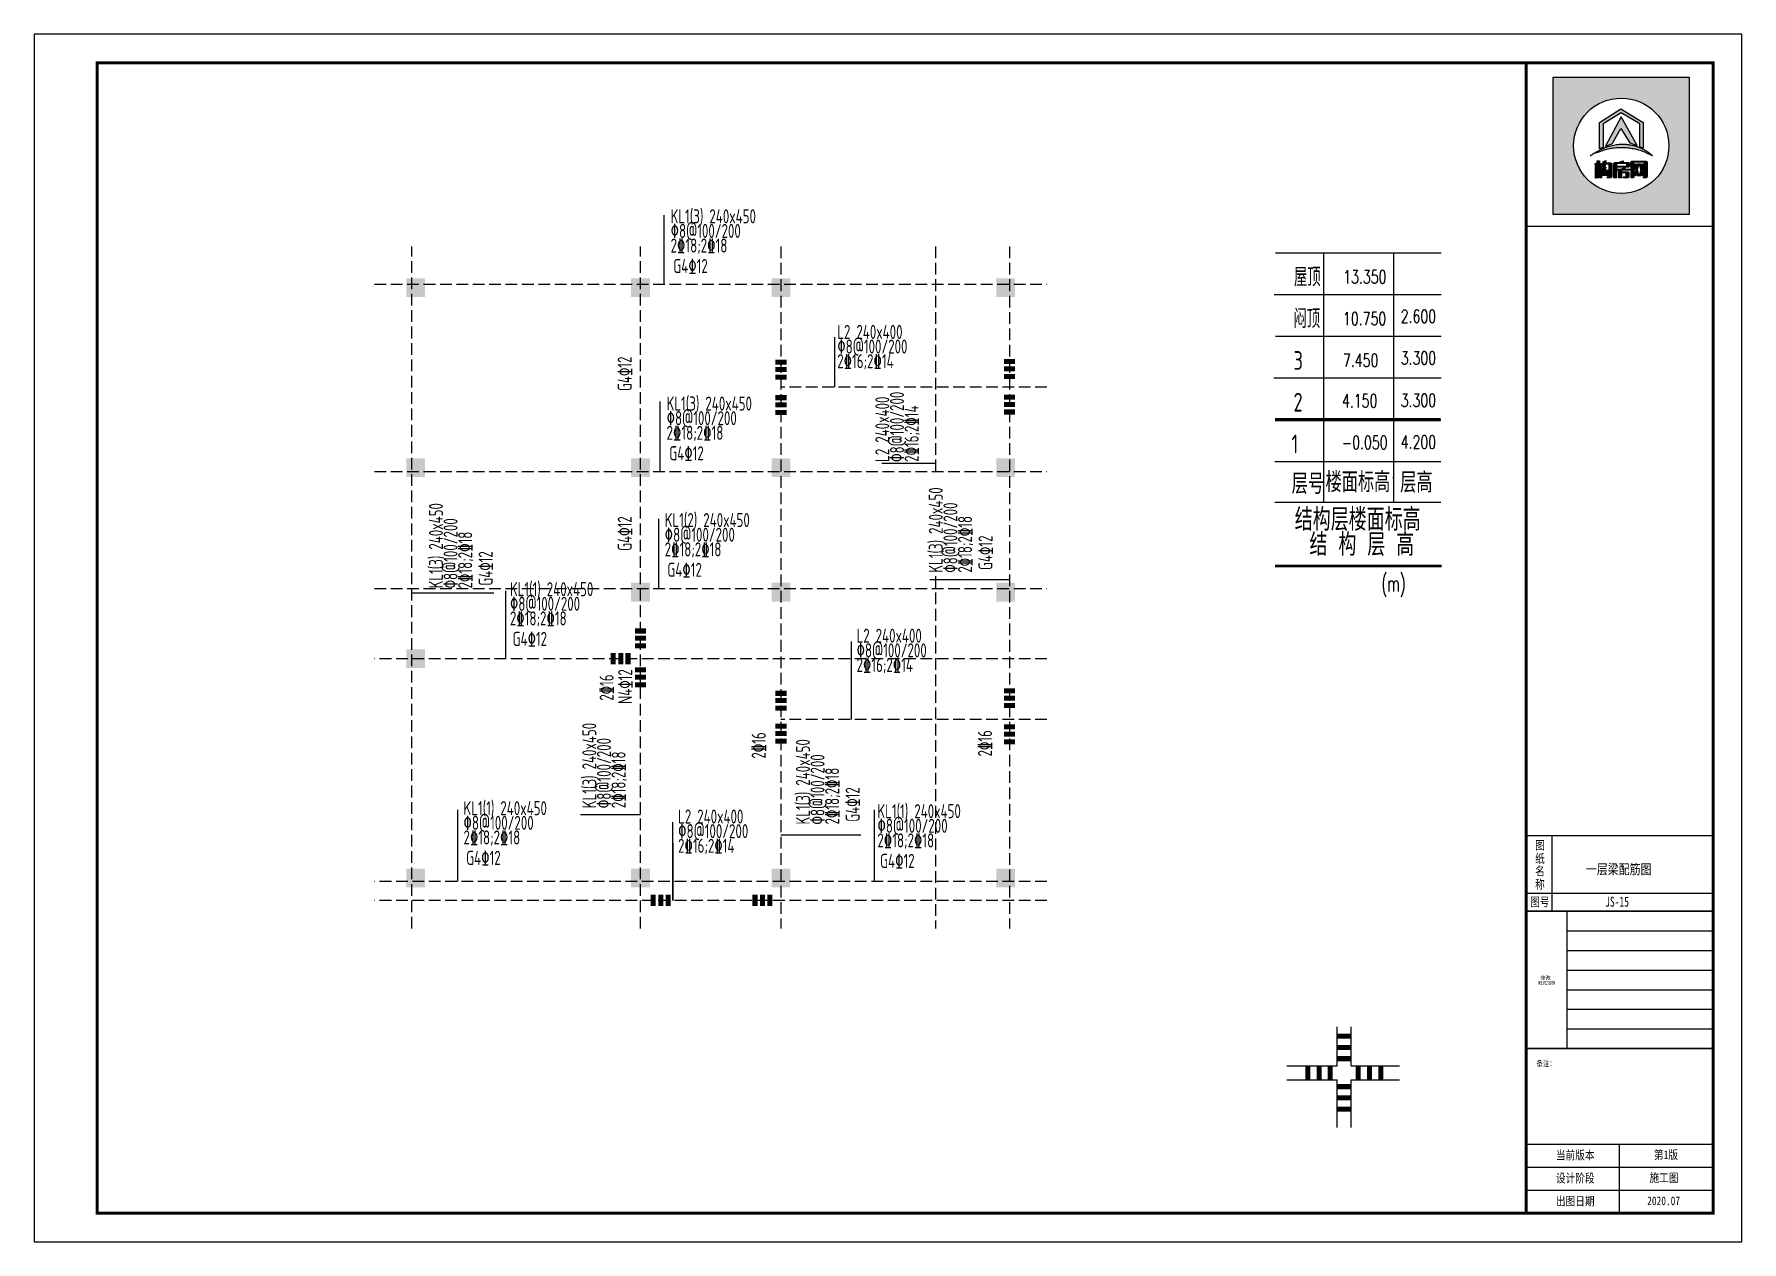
# Model space of a CAD drawing. Header units: millimetres. Extents: x -807114 to 558292, y -468455 to -61603.
# Drawn here: x 150358 to 186824, y -254641 to -228857 of the extents above; entities that cross this region are included whole.
import ezdxf
from ezdxf.enums import TextEntityAlignment as Align

# ---------------------------------------------------------------- set-up
doc = ezdxf.new("R2010")
doc.units = ezdxf.units.MM
doc.header["$LTSCALE"] = 1000
for name, pattern in [('3', [5, 3, -2]), ('DASH', [0.35, 0.25, -0.1]), ('DASHED', [19.05, 12.7, -6.35])]:
    doc.linetypes.add(name, pattern=pattern)
for name, color, linetype in [('BEAM', 4, 'DASHED'), ('PUB_TAB', 117, 'Continuous'), ('PUB_TEXT', 3, 'Continuous'), ('PUB_TITLE', 4, 'Continuous'), ('S_BEAMDIMMASS', 2, 'Continuous'), ('text1', 22, 'Continuous'), ('YHJ_图名', 7, 'Continuous'), ('建-文字', 7, 'Continuous'), ('建-轴', 1, 'Continuous')]:
    doc.layers.add(name, color=color, linetype=linetype)
doc.layers.add('YHG_表格', color=3, linetype='Continuous', lineweight=18)
doc.styles.add('_SIMPLEX', font='txt.shx', dxfattribs={"width": 0.8, "bigfont": 'hztxt.shx'})
doc.styles.add('TSSD_Rein', font='Tssdeng.shx', dxfattribs={"width": 0.7, "bigfont": 'hztxt.shx'})
doc.styles.add('uni-黑体', font='simhei.ttf')
doc.styles.add('ZDBOX', font='simsun.ttc', dxfattribs={"width": 0.7})
doc.styles.add('双线', font='tssdeng2.shx', dxfattribs={"width": 0.75, "bigfont": 'tssdchn.shx'})
doc.styles.add('宋体', font='simsun.ttc', dxfattribs={"width": 0.8})

msp = doc.modelspace()

# ---------------------------------------------------------------- texts
at = {"style": 'TSSD_Rein', "width": 0.7}
for s, p in [('G4%%13112', (163118.2, -236477.9)), ('G4%%13112', (163119.1, -239889.5)), ('N4%%13112', (163127.9, -243155.2))]:
    msp.add_text(s, height=300, rotation=90, dxfattribs=at).set_placement(p)
for p in [(162821.8, -243088), (166069.4, -244324), (170901.4, -244278.4)]:
    msp.add_text('2%%13216', height=300, rotation=90, dxfattribs=at).set_placement(p, align=Align.BOTTOM_LEFT)
at = {"style": 'ZDBOX', "width": 0.8}
for s, height, p in [('图', 184.2, (182512.4, -246175.1)), ('纸', 184.2, (182512.4, -246452.9)), ('名', 184.2, (182512.4, -246721.3)), ('称', 184.2, (182512.4, -247003.6)), ('图号', 184.17, (182508.7, -247383.5)), ('备注：', 122.78, (182643.6, -250830.7))]:
    msp.add_text(s, height=height, dxfattribs=at).set_placement(p, align=Align.MIDDLE)
for s, p in [('当前版本', (182853.4, -252883.6)), ('第1版', (184946.9, -252875.2)), ('设计阶段', (182853.4, -253374.8)), ('施工图', (184850.7, -253366.3)), ('出图日期', (182853.4, -253865.9)), ('2020.07', (184802.6, -253857.5))]:
    msp.add_text(s, height=184.17, dxfattribs=at).set_placement(p)
at = {"layer": 'PUB_TAB', "color": 7, "style": '_SIMPLEX', "width": 0.7}
for s, p in [('13.350', (178310.9, -234179.1)), ('10.750', (178306, -235070)), ('2.600', (179539.2, -235020.6)), ('7.450', (178306, -235960.9)), ('3.300', (179539.2, -235911.5)), ('4.150', (178284.9, -236824.7)), ('3.300', (179539.2, -236815.7)), ('-0.050', (178284.9, -237715.6)), ('4.200', (179539.2, -237706.6))]:
    msp.add_text(s, height=280, dxfattribs=at).set_placement(p)
at = {"layer": 'PUB_TEXT', "color": 8, "style": '宋体'}
msp.add_text('修改', height=78.05, dxfattribs=at).set_placement((182524.8, -249042.7))
at = {"layer": 'PUB_TEXT', "color": 8, "style": '宋体', "width": 0.7}
msp.add_text('REVISION', height=78.05, dxfattribs=at).set_placement((182482.3, -249170.8), align=Align.BOTTOM_LEFT)
at = {"layer": 'S_BEAMDIMMASS', "style": 'TSSD_Rein', "width": 0.7}
for s, p in [('KL1(3) 240x450', (163948.7, -232985.8)), ('%%1308@100/200', (163948.7, -233298.3)), ('2%%13218;2%%13218', (163948.7, -233610.8)), ('L2 240x400', (167507.1, -235454.1)), ('%%1308@100/200', (167507.1, -235766.6)), ('2%%13216;2%%13214', (167507.1, -236079.1)), ('KL1(3) 240x450', (163862.9, -236983.1)), ('%%1308@100/200', (163862.9, -237295.6)), ('2%%13218;2%%13218', (163862.9, -237608.1)), ('KL1(2) 240x450', (163822, -239471.6)), ('%%1308@100/200', (163822, -239784.1)), ('2%%13218;2%%13218', (163822, -240096.6)), ('KL1(1) 240x450', (160516.8, -240946.2)), ('%%1308@100/200', (160516.8, -241258.7)), ('2%%13218;2%%13218', (160516.8, -241571.2)), ('L2 240x400', (167919, -241940.4)), ('%%1308@100/200', (167919, -242252.9)), ('2%%13216;2%%13214', (167918.9, -242565.4)), ('KL1(1) 240x450', (159525.6, -245622.1)), ('L2 240x400', (164108.5, -245800.4)), ('KL1(1) 240x450', (168364.9, -245686.2)), ('%%1308@100/200', (159525.6, -245934.6)), ('%%1308@100/200', (164108.5, -246112.9)), ('%%1308@100/200', (168364.9, -245998.7)), ('2%%13218;2%%13218', (159525.6, -246247.1)), ('2%%13216;2%%13214', (164108.5, -246425.4)), ('2%%13218;2%%13218', (168364.9, -246311.2))]:
    msp.add_text(s, height=300, dxfattribs=at).set_placement(p, align=Align.BOTTOM_LEFT)
for p in [(164005.7, -233957), (163919.9, -237954.3), (163879, -240442.9), (160573.8, -241917.5), (159582.6, -246593.3), (168421.8, -246657.4)]:
    msp.add_text('G4%%13112', height=300, dxfattribs=at).set_placement(p)
for s, p in [('L2 240x400', (168710, -237989)), ('%%1308@100/200', (169022.5, -237989)), ('2%%13216;2%%13214', (169335, -237989)), ('KL1(3) 240x450', (169851.5, -240354.8)), ('KL1(3) 240x450', (159177.3, -240691.2)), ('%%1308@100/200', (159489.8, -240691.2)), ('%%1308@100/200', (170164, -240354.8)), ('2%%13218;2%%13218', (170476.5, -240354.8)), ('2%%13218;2%%13218', (159802.3, -240691.2)), ('KL1(3) 240x450', (162452.2, -245382.9)), ('%%1308@100/200', (162764.7, -245383)), ('KL1(3) 240x450', (167013.9, -245731)), ('2%%13218;2%%13218', (163077.2, -245383)), ('%%1308@100/200', (167326.4, -245731)), ('2%%13218;2%%13218', (167638.9, -245731))]:
    msp.add_text(s, height=300, rotation=90, dxfattribs=at).set_placement(p, align=Align.BOTTOM_LEFT)
for p in [(170822.8, -240297.9), (160148.5, -240634.3), (167985.1, -245674)]:
    msp.add_text('G4%%13112', height=300, rotation=90, dxfattribs=at).set_placement(p)
at = {"layer": 'YHJ_图名', "color": 3}
for s, height, style, width, p in [('屋顶', 400, '双线', 0.75, (177259.3, -234241.9)), ('闷顶', 400, '双线', 0.75, (177249.6, -235132.7)), ('3', 400, '双线', 0.75, (177249.6, -236023.6)), ('2', 400, '双线', 0.75, (177249.6, -236914.5)), ('1', 400, '双线', 0.75, (177206.3, -237805.4)), ('层号', 432, 'TSSD_Rein', 0.8, (177210.6, -238673.5, 7182)), ('楼面标高', 432, 'TSSD_Rein', 0.8, (177934.5, -238636, 7980)), ('层高', 432, 'TSSD_Rein', 0.8, (179527.8, -238644.5, 7182)), ('结构层楼面标高', 480, 'TSSD_Rein', 0.8, (177276.5, -239460, 7980)), ('结 构 层 高', 480, 'TSSD_Rein', 0.8, (177591.7, -239995, 7980)), ('(m)', 346.71, '_SIMPLEX', 0.6, (179126.1, -240757.1))]:
    msp.add_text(s, height=height, dxfattribs=dict(at, style=style, width=width)).set_placement(p)
at = {"layer": '建-文字', "style": 'uni-黑体'}
for s, width, p in [('一层梁配筋图', 0.8, (183493.8, -246791.9)), ('JS-15', 0.7, (183904.4, -247486.4))]:
    msp.add_text(s, height=213.77, dxfattribs=dict(at, width=width)).set_placement(p)

# ---------------------------------------------------------------- blocks, each defined once
blk = doc.blocks.new('sadasfafa')
h = blk.add_hatch(color=252)
h.dxf.hatch_style = 1
h.paths.add_polyline_path([(1853311, -2488040), (1853311, -2490368), (1855639, -2490368), (1855639, -2488040)])
h.paths.add_polyline_path([(1855286, -2489204, 1), (1853664, -2489204, 1)], flags=16)
edge = h.paths.add_edge_path(flags=0)
edge.add_spline(control_points=[(1853945, -2489376), (1853935, -2489385), (1854022, -2489327), (1854064, -2489324), (1854178, -2489280), (1854273, -2489257), (1854375, -2489242), (1854470, -2489236), (1854555, -2489239), (1854630, -2489250), (1854700, -2489259), (1854781, -2489280), (1854854, -2489303), (1854917, -2489335), (1854967, -2489354), (1854993, -2489368), (1855014, -2489382), (1854982, -2489354), (1854965, -2489332), (1854910, -2489297), (1854854, -2489260), (1854784, -2489234), (1854713, -2489206), (1854640, -2489189), (1854569, -2489179), (1854497, -2489176), (1854414, -2489178), (1854321, -2489198), (1854229, -2489222), (1854147, -2489257), (1854080, -2489292), (1854021, -2489325), (1853977, -2489352), (1853953, -2489369), (1853945, -2489376)], knot_values=[0, 0, 0, 0, 114.670179, 423.637006, 763.89867, 1083.683754, 1343.405239, 1688.07646, 1952.326814, 2113.699055, 2375.693807, 2595.188681, 2872.839541, 3068.155951, 3238.592156, 3348.056762, 3361.095167, 3431.805845, 3527.265261, 3733.200323, 3952.805082, 4160.23278, 4398.128766, 4650.488133, 4837.16968, 5050.428326, 5308.684497, 5588.159898, 5913.430939, 6163.12325, 6398.139207, 6601.625078, 6772.549769, 6871.149972, 6871.149972, 6871.149972, 6871.149972], degree=3, periodic=1)
h.paths.add_polyline_path([(1854530, -2489580), (1854534, -2489580), (1854534, -2489603), (1854618, -2489603), (1854618, -2489621), (1854481, -2489621), (1854481, -2489650), (1854589, -2489650), (1854599, -2489656), (1854606, -2489666), (1854606, -2489733), (1854600, -2489742), (1854590, -2489750), (1854506, -2489750), (1854514, -2489740), (1854518, -2489731), (1854552, -2489731), (1854558, -2489728), (1854560, -2489721), (1854560, -2489675), (1854558, -2489670), (1854553, -2489667), (1854481, -2489667), (1854481, -2489750), (1854436, -2489750), (1854436, -2489626), (1854433, -2489621), (1854406, -2489621), (1854406, -2489603), (1854488, -2489603), (1854488, -2489590)], flags=0)
h.paths.add_polyline_path([(1854486, -2489468), (1854506, -2489461), (1854506, -2489485), (1854510, -2489489), (1854601, -2489489), (1854609, -2489494), (1854615, -2489502), (1854615, -2489556), (1854607, -2489564), (1854599, -2489569), (1854401, -2489569), (1854394, -2489573), (1854394, -2489750), (1854349, -2489750), (1854349, -2489504), (1854355, -2489495), (1854367, -2489489), (1854462, -2489489), (1854462, -2489474)], flags=0)
h.paths.add_polyline_path([(1854394, -2489554), (1854394, -2489512), (1854404, -2489506), (1854562, -2489506), (1854570, -2489513), (1854570, -2489554)], flags=0)
h.paths.add_polyline_path([(1854214, -2489569), (1854203, -2489632), (1854193, -2489683), (1854194, -2489689), (1854218, -2489689), (1854220, -2489683), (1854214, -2489633), (1854254, -2489614), (1854263, -2489686), (1854263, -2489700), (1854255, -2489709), (1854159, -2489709), (1854150, -2489702), (1854148, -2489692), (1854173, -2489569)], flags=0)
h.paths.add_polyline_path([(1854187, -2489466), (1854213, -2489458), (1854207, -2489496), (1854296, -2489496), (1854305, -2489498), (1854312, -2489505), (1854314, -2489513), (1854314, -2489733), (1854310, -2489741), (1854301, -2489750), (1854231, -2489750), (1854238, -2489741), (1854243, -2489730), (1854261, -2489730), (1854268, -2489727), (1854270, -2489720), (1854270, -2489531), (1854270, -2489526), (1854267, -2489521), (1854260, -2489516), (1854202, -2489516), (1854201, -2489534), (1854196, -2489558), (1854150, -2489558), (1854159, -2489535), (1854165, -2489504), (1854167, -2489471)], flags=0)
h.paths.add_polyline_path([(1854140, -2489544), (1854140, -2489750), (1854114, -2489750), (1854114, -2489544)], flags=0)
h.paths.add_polyline_path([(1854056, -2489544), (1854053, -2489750), (1854031, -2489750), (1854031, -2489544)], flags=0)
h.paths.add_polyline_path([(1854107, -2489459), (1854107, -2489508), (1854139, -2489508), (1854139, -2489527), (1854107, -2489527), (1854107, -2489750), (1854062, -2489750), (1854062, -2489527), (1854029, -2489527), (1854029, -2489508), (1854062, -2489508), (1854062, -2489459)], flags=0)
h.paths.add_polyline_path([(1854209, -2489211), (1854471, -2488714), (1854743, -2489200), (1854618, -2489155), (1854470, -2488913), (1854318, -2489172)], flags=0)
h.paths.add_polyline_path([(1854102, -2488808), (1854470, -2488575), (1854848, -2488810), (1854848, -2489247), (1854790, -2489223), (1854790, -2488832), (1854471, -2488643), (1854168, -2488829), (1854168, -2489231), (1854102, -2489257)], flags=0)
h.paths.add_polyline_path([(1854685, -2489750), (1854641, -2489750), (1854641, -2489488), (1854641, -2489484), (1854646, -2489475), (1854656, -2489467), (1854898, -2489467), (1854907, -2489471), (1854916, -2489478), (1854916, -2489731), (1854908, -2489743), (1854902, -2489750), (1854847, -2489750), (1854858, -2489732), (1854866, -2489731), (1854869, -2489724), (1854869, -2489718), (1854867, -2489718), (1854836, -2489718), (1854826, -2489684), (1854814, -2489718), (1854746, -2489718), (1854736, -2489684), (1854722, -2489718), (1854689, -2489718), (1854689, -2489709), (1854691, -2489709), (1854720, -2489621), (1854685, -2489512)], flags=0)
h.paths.add_polyline_path([(1854779, -2489518), (1854809, -2489621), (1854781, -2489709), (1854777, -2489709), (1854750, -2489621), (1854775, -2489518)], flags=0)
h = blk.add_hatch(color=7)
h.dxf.hatch_style = 1
h.paths.add_polyline_path([(1854102, -2489257), (1854168, -2489231), (1854168, -2488829), (1854471, -2488643), (1854790, -2488832), (1854790, -2489223), (1854848, -2489247), (1854848, -2488810), (1854470, -2488575), (1854102, -2488808)])
h = blk.add_hatch(color=7)
h.dxf.hatch_style = 1
h.paths.add_polyline_path([(1854318, -2489172), (1854470, -2488913), (1854618, -2489155), (1854743, -2489200), (1854471, -2488714), (1854209, -2489211)])
h = blk.add_hatch(color=7)
h.dxf.hatch_style = 1
edge = h.paths.add_edge_path()
edge.add_spline(control_points=[(1853945, -2489376), (1853953, -2489369), (1853977, -2489352), (1854021, -2489325), (1854080, -2489292), (1854147, -2489257), (1854229, -2489222), (1854321, -2489198), (1854414, -2489178), (1854497, -2489176), (1854569, -2489179), (1854640, -2489189), (1854713, -2489206), (1854784, -2489234), (1854854, -2489260), (1854910, -2489297), (1854965, -2489332), (1854982, -2489354), (1855014, -2489382), (1854993, -2489368), (1854967, -2489354), (1854917, -2489335), (1854854, -2489303), (1854781, -2489280), (1854700, -2489259), (1854630, -2489250), (1854555, -2489239), (1854470, -2489236), (1854375, -2489242), (1854273, -2489257), (1854178, -2489280), (1854064, -2489324), (1854022, -2489327), (1853935, -2489385), (1853945, -2489376)], knot_values=[0, 0, 0, 0, 98.600203, 269.524894, 473.010766, 708.026723, 957.719033, 1282.990074, 1562.465475, 1820.721647, 2033.980292, 2220.661839, 2473.021206, 2710.917192, 2918.34489, 3137.949649, 3343.884711, 3439.344127, 3510.054805, 3523.09321, 3632.557816, 3802.994021, 3998.310431, 4275.961291, 4495.456165, 4757.450917, 4918.823158, 5183.073513, 5527.744733, 5787.466218, 6107.251302, 6447.512966, 6756.479793, 6871.149972, 6871.149972, 6871.149972, 6871.149972], degree=3, periodic=1)
h = blk.add_hatch(color=7)
h.dxf.hatch_style = 1
h.paths.add_polyline_path([(1854062, -2489459), (1854062, -2489508), (1854029, -2489508), (1854029, -2489527), (1854062, -2489527), (1854062, -2489750), (1854107, -2489750), (1854107, -2489527), (1854139, -2489527), (1854139, -2489508), (1854107, -2489508), (1854107, -2489459)])
h = blk.add_hatch(color=7)
h.dxf.hatch_style = 1
h.paths.add_polyline_path([(1854167, -2489471), (1854165, -2489504), (1854159, -2489535), (1854150, -2489558), (1854196, -2489558), (1854201, -2489534), (1854202, -2489516), (1854260, -2489516), (1854267, -2489521), (1854270, -2489526), (1854270, -2489531), (1854270, -2489720), (1854268, -2489727), (1854261, -2489730), (1854243, -2489730), (1854238, -2489741), (1854231, -2489750), (1854301, -2489750), (1854310, -2489741), (1854314, -2489733), (1854314, -2489513), (1854312, -2489505), (1854305, -2489498), (1854296, -2489496), (1854207, -2489496), (1854213, -2489458), (1854187, -2489466)])
h = blk.add_hatch(color=7)
h.dxf.hatch_style = 1
h.paths.add_polyline_path([(1854462, -2489474), (1854462, -2489489), (1854367, -2489489), (1854355, -2489495), (1854349, -2489504), (1854349, -2489750), (1854394, -2489750), (1854394, -2489573), (1854401, -2489569), (1854599, -2489569), (1854607, -2489564), (1854615, -2489556), (1854615, -2489502), (1854609, -2489494), (1854601, -2489489), (1854510, -2489489), (1854506, -2489485), (1854506, -2489461), (1854486, -2489468)])
h.paths.add_polyline_path([(1854394, -2489554), (1854394, -2489512), (1854404, -2489506), (1854562, -2489506), (1854570, -2489513), (1854570, -2489554)], flags=16)
h = blk.add_hatch(color=7)
h.dxf.hatch_style = 1
h.paths.add_polyline_path([(1854685, -2489512), (1854685, -2489493), (1854693, -2489483), (1854862, -2489483), (1854869, -2489491), (1854869, -2489724), (1854866, -2489731), (1854858, -2489732), (1854847, -2489750), (1854902, -2489750), (1854908, -2489743), (1854916, -2489731), (1854916, -2489478), (1854907, -2489471), (1854898, -2489467), (1854656, -2489467), (1854646, -2489475), (1854641, -2489484), (1854641, -2489488), (1854641, -2489750), (1854685, -2489750)])
h = blk.add_hatch(color=7)
h.dxf.hatch_style = 1
h.paths.add_polyline_path([(1854866, -2489709), (1854840, -2489621), (1854866, -2489512), (1854836, -2489512), (1854824, -2489558), (1854808, -2489512), (1854745, -2489512), (1854734, -2489557), (1854719, -2489512), (1854689, -2489512), (1854720, -2489621), (1854691, -2489709), (1854689, -2489709), (1854689, -2489710), (1854689, -2489718), (1854722, -2489718), (1854736, -2489684), (1854746, -2489718), (1854814, -2489718), (1854826, -2489684), (1854836, -2489718), (1854867, -2489718), (1854867, -2489709)])
h.paths.add_polyline_path([(1854779, -2489518), (1854809, -2489621), (1854781, -2489709), (1854777, -2489709), (1854750, -2489621), (1854775, -2489518)], flags=16)
h = blk.add_hatch(color=7)
h.dxf.hatch_style = 1
h.paths.add_polyline_path([(1854031, -2489544), (1854031, -2489750), (1854053, -2489750), (1854056, -2489544)])
h = blk.add_hatch(color=7)
h.dxf.hatch_style = 1
h.paths.add_polyline_path([(1854114, -2489544), (1854114, -2489750), (1854140, -2489750), (1854140, -2489544)])
h = blk.add_hatch(color=7)
h.dxf.hatch_style = 1
h.paths.add_polyline_path([(1854173, -2489569), (1854148, -2489692), (1854150, -2489702), (1854159, -2489709), (1854255, -2489709), (1854263, -2489700), (1854263, -2489686), (1854254, -2489614), (1854214, -2489633), (1854220, -2489683), (1854218, -2489689), (1854194, -2489689), (1854193, -2489683), (1854203, -2489632), (1854214, -2489569)])
h = blk.add_hatch(color=7)
h.dxf.hatch_style = 1
h.paths.add_polyline_path([(1854488, -2489590), (1854488, -2489603), (1854406, -2489603), (1854406, -2489621), (1854433, -2489621), (1854436, -2489626), (1854436, -2489750), (1854481, -2489750), (1854481, -2489667), (1854553, -2489667), (1854558, -2489670), (1854560, -2489675), (1854560, -2489721), (1854558, -2489728), (1854552, -2489731), (1854518, -2489731), (1854514, -2489740), (1854506, -2489750), (1854590, -2489750), (1854600, -2489742), (1854606, -2489733), (1854606, -2489666), (1854599, -2489656), (1854589, -2489650), (1854481, -2489650), (1854481, -2489621), (1854618, -2489621), (1854618, -2489603), (1854534, -2489603), (1854534, -2489580), (1854530, -2489580)])
for points in [[(1855639, -2488040), (1853311, -2488040), (1853311, -2490368), (1855639, -2490368)], [(1854102, -2489257), (1854102, -2488808), (1854470, -2488575), (1854848, -2488810), (1854848, -2489247), (1854790, -2489223), (1854790, -2488832), (1854471, -2488643), (1854168, -2488829), (1854168, -2489231)], [(1854209, -2489211), (1854318, -2489172), (1854470, -2488913), (1854618, -2489155), (1854743, -2489200), (1854471, -2488714)], [(1854062, -2489459), (1854107, -2489459), (1854107, -2489508), (1854139, -2489508), (1854139, -2489527), (1854107, -2489527), (1854107, -2489750), (1854062, -2489750), (1854062, -2489527), (1854029, -2489527), (1854029, -2489508), (1854062, -2489508)], [(1854462, -2489474), (1854486, -2489468), (1854506, -2489461), (1854506, -2489485), (1854510, -2489489), (1854601, -2489489), (1854609, -2489494), (1854615, -2489502), (1854615, -2489556), (1854607, -2489564), (1854599, -2489569), (1854401, -2489569), (1854394, -2489573), (1854394, -2489750), (1854349, -2489750), (1854349, -2489504), (1854355, -2489495), (1854367, -2489489), (1854462, -2489489)], [(1854394, -2489554), (1854570, -2489554), (1854570, -2489513), (1854562, -2489506), (1854404, -2489506), (1854394, -2489512)], [(1854641, -2489750), (1854641, -2489488), (1854641, -2489484), (1854646, -2489475), (1854656, -2489467), (1854898, -2489467), (1854907, -2489471), (1854916, -2489478), (1854916, -2489731), (1854908, -2489743), (1854902, -2489750), (1854847, -2489750), (1854858, -2489732), (1854866, -2489731), (1854869, -2489724), (1854869, -2489491), (1854862, -2489483), (1854693, -2489483), (1854685, -2489493), (1854685, -2489750)], [(1854775, -2489518), (1854779, -2489518), (1854809, -2489621), (1854781, -2489709), (1854777, -2489709), (1854750, -2489621)], [(1854056, -2489544), (1854031, -2489544), (1854031, -2489750), (1854053, -2489750)], [(1854114, -2489544), (1854140, -2489544), (1854140, -2489750), (1854114, -2489750)], [(1854488, -2489590), (1854530, -2489580), (1854534, -2489580), (1854534, -2489603), (1854618, -2489603), (1854618, -2489621), (1854481, -2489621), (1854481, -2489650), (1854589, -2489650), (1854599, -2489656), (1854606, -2489666), (1854606, -2489733), (1854600, -2489742), (1854590, -2489750), (1854506, -2489750), (1854514, -2489740), (1854518, -2489731), (1854552, -2489731), (1854558, -2489728), (1854560, -2489721), (1854560, -2489675), (1854558, -2489670), (1854553, -2489667), (1854481, -2489667), (1854481, -2489750), (1854436, -2489750), (1854436, -2489626), (1854433, -2489621), (1854406, -2489621), (1854406, -2489603), (1854488, -2489603)]]:
    blk.add_lwpolyline(points, close=True)
for points in [[(1854167, -2489471), (1854187, -2489466), (1854213, -2489458), (1854207, -2489496), (1854296, -2489496), (1854305, -2489498), (1854312, -2489505), (1854314, -2489513), (1854314, -2489733), (1854310, -2489741), (1854301, -2489750), (1854231, -2489750), (1854238, -2489741), (1854243, -2489730), (1854261, -2489730), (1854268, -2489727), (1854270, -2489720), (1854270, -2489531), (1854270, -2489526), (1854267, -2489521), (1854260, -2489516), (1854202, -2489516), (1854201, -2489534), (1854196, -2489558), (1854150, -2489558), (1854150, -2489558), (1854159, -2489535), (1854165, -2489504), (1854167, -2489471)], [(1854866, -2489709), (1854866, -2489709), (1854867, -2489709), (1854867, -2489718), (1854836, -2489718), (1854826, -2489684), (1854814, -2489718), (1854746, -2489718), (1854736, -2489684), (1854722, -2489718), (1854689, -2489718), (1854689, -2489710), (1854689, -2489709), (1854691, -2489709), (1854720, -2489621), (1854689, -2489512)], [(1854173, -2489569), (1854214, -2489569), (1854203, -2489632), (1854193, -2489683), (1854194, -2489689), (1854218, -2489689), (1854220, -2489683), (1854214, -2489633), (1854254, -2489614), (1854263, -2489686), (1854263, -2489700), (1854255, -2489709), (1854159, -2489709), (1854150, -2489702), (1854148, -2489692), (1854173, -2489569)]]:
    blk.add_lwpolyline(points)
at = {"color": 7}
blk.add_lwpolyline([(1854689, -2489512), (1854719, -2489512), (1854734, -2489557), (1854745, -2489512), (1854808, -2489512), (1854824, -2489558), (1854836, -2489512), (1854866, -2489512), (1854840, -2489621), (1854866, -2489709)], dxfattribs=at)
blk.add_circle((1854475, -2489204), 811)
at = {"start_tangent": (-0.74079, -0.671736), "end_tangent": (-0.74079, -0.671736)}
blk.add_spline([(1853945, -2489376), (1853977, -2489357), (1854071, -2489318), (1854178, -2489282), (1854280, -2489257), (1854365, -2489245), (1854479, -2489238), (1854566, -2489241), (1854619, -2489248), (1854704, -2489261), (1854775, -2489279), (1854861, -2489308), (1854920, -2489335), (1854972, -2489357), (1855003, -2489375), (1855007, -2489377), (1854990, -2489361), (1854968, -2489339), (1854913, -2489299), (1854851, -2489261), (1854787, -2489235), (1854714, -2489208), (1854633, -2489189), (1854572, -2489180), (1854501, -2489177), (1854416, -2489181), (1854326, -2489198), (1854222, -2489227), (1854146, -2489259), (1854077, -2489294), (1854019, -2489327), (1853971, -2489357), (1853945, -2489376)], degree=3, dxfattribs=at)

# ---------------------------------------------------------------- hatches: boundary and pattern name
h = msp.add_hatch(color=256)
h.dxf.hatch_style = 1
h.paths.add_polyline_path([(170905.1, -237911.2), (170905.1, -238311.2), (171305.1, -238311.2), (171305.1, -237911.2)])
h.paths.add_polyline_path([(158305.1, -246671.2), (158305.1, -247071.2), (158705.1, -247071.2), (158705.1, -246671.2)])
h.paths.add_polyline_path([(166105.1, -240571.2), (166105.1, -240971.2), (166505.1, -240971.2), (166505.1, -240571.2)])
h.paths.add_polyline_path([(158305.1, -241991.2), (158305.1, -242391.2), (158705.1, -242391.2), (158705.1, -241991.2)])
h.paths.add_polyline_path([(163105.1, -237911.2), (163105.1, -238311.2), (163505.1, -238311.2), (163505.1, -237911.2)])
h.paths.add_polyline_path([(170905.1, -234471.2), (171305.1, -234471.2), (171305.1, -234071.2), (170905.1, -234071.2)])
h.paths.add_polyline_path([(158305.1, -234471.2), (158705.1, -234471.2), (158705.1, -234071.2), (158305.1, -234071.2)])
h.paths.add_polyline_path([(166105.1, -246671.2), (166105.1, -247071.2), (166505.1, -247071.2), (166505.1, -246671.2)])
h.paths.add_polyline_path([(170905.1, -246671.2), (170905.1, -247071.2), (171305.1, -247071.2), (171305.1, -246671.2)])
h.paths.add_polyline_path([(158305.1, -237911.2), (158305.1, -238311.2), (158705.1, -238311.2), (158705.1, -237911.2)])
h.paths.add_polyline_path([(163105.1, -246671.2), (163105.1, -247071.2), (163505.1, -247071.2), (163505.1, -246671.2)])
h.paths.add_polyline_path([(163105.1, -234471.2), (163505.1, -234471.2), (163505.1, -234071.2), (163105.1, -234071.2)])
h.paths.add_polyline_path([(166105.1, -234471.2), (166505.1, -234471.2), (166505.1, -234071.2), (166105.1, -234071.2)])
h.paths.add_polyline_path([(170905.1, -240571.2), (170905.1, -240971.2), (171305.1, -240971.2), (171305.1, -240571.2)])
h.paths.add_polyline_path([(166105.1, -237911.2), (166105.1, -238311.2), (166505.1, -238311.2), (166505.1, -237911.2)])
h.paths.add_polyline_path([(163105.1, -240571.2), (163105.1, -240971.2), (163505.1, -240971.2), (163505.1, -240571.2)])

# ---------------------------------------------------------------- linework, layer by layer
for p, q in [((163803.1, -232720.4), (163803.1, -234191.2)), ((167457.4, -236391.2), (167457.4, -235324.8)), ((163716.7, -236698.7), (163716.7, -238191.2)), ((168459.2, -238015.6), (169605.1, -238015.6)), ((163691.2, -239204.2), (163691.2, -240691.2)), ((169480.7, -240501.3), (171185.1, -240501.3)), ((160173.5, -240790.4), (158425.1, -240790.4)), ((160424.8, -240743.4), (160424.8, -242191.2)), ((167808, -243491.2), (167808, -241822.7)), ((159397.4, -245415.7), (159397.4, -246951.2)), ((168293.6, -245415.7), (168293.6, -246951.2)), ((162027.7, -245515.4), (163305.1, -245515.4)), ((163997.6, -247351.2), (163997.6, -245682.7)), ((163997.6, -246132.2), (163997.6, -247351.2)), ((168010.7, -245957), (166305.1, -245957)), ((182772.1, -247581.2), (182772.1, -245969.7)), ((182219.6, -247197.5), (186210, -247197.5))]:
    msp.add_line(p, q)
at = {"const_width": 30.7}
for points in [[(182219.6, -232958.5), (186210, -232958.5)], [(182219.6, -245969.7), (186210, -245969.7)], [(182219.6, -247581.2), (186210, -247581.2)], [(182219.6, -250514.4), (186210, -250514.4)]]:
    msp.add_lwpolyline(points, dxfattribs=at)
at = {"layer": 'BEAM', "linetype": '3'}
for p, q in [((178185, -250880.3), (178185, -250053.2)), ((178483.9, -250880.3), (178483.9, -250053.2)), ((177108.8, -250880.3), (178185, -250880.3)), ((178483.9, -250880.3), (179511.6, -250880.3)), ((177108.8, -251179.2), (178185, -251179.2)), ((178185, -252199.3), (178185, -251179.2)), ((178483.9, -251179.2), (179511.6, -251179.2)), ((178483.9, -252199.3), (178483.9, -251179.2))]:
    msp.add_line(p, q, dxfattribs=at)
at = {"layer": 'PUB_TAB'}
msp.add_line((176853.3, -237978.6), (180390, -237978.6), dxfattribs=at)
msp.add_line((176853.3, -237978.6), (180390, -237978.6), dxfattribs=at)
msp.add_line((176853.3, -237978.6), (180390, -237978.6), dxfattribs=at)
msp.add_line((176853.3, -237978.6), (180390, -237978.6), dxfattribs=at)
msp.add_line((176853.3, -237978.6), (180390, -237978.6), dxfattribs=at)
msp.add_line((176853.3, -237978.6), (180390, -237978.6), dxfattribs=at)
msp.add_line((176853.3, -237978.6), (180390, -237978.6), dxfattribs=at)
msp.add_line((176853.3, -237978.6), (180390, -237978.6), dxfattribs=at)
at = {"layer": 'PUB_TITLE'}
for p, q in [((182219.6, -252553.8), (186210, -252553.8)), ((184214.8, -254027.2), (184214.8, -252553.8)), ((182219.6, -253045), (186210, -253045)), ((182219.6, -253536.1), (186210, -253536.1))]:
    msp.add_line(p, q, dxfattribs=at)
for points in [[(150357.8, -254641.1), (186823.9, -254641.1), (186823.9, -228857), (150357.8, -228857)], [(151703.1, -254027.2), (186210, -254027.2), (186210, -229470.9), (151703.1, -229470.9)]]:
    msp.add_lwpolyline(points, close=True, dxfattribs=at)
at = {"layer": 'PUB_TITLE', "const_width": 61.4}
msp.add_lwpolyline([(151703.1, -254027.2), (186210, -254027.2), (186210, -229470.9), (151703.1, -229470.9)], close=True, dxfattribs=at)
msp.add_lwpolyline([(182219.6, -254027.2), (182219.6, -229470.9)], dxfattribs=at)
at = {"layer": 'PUB_TITLE'}
msp.add_lwpolyline([(182219.6, -250514.4), (186210, -250514.4)], dxfattribs=at)
for points in [[(183087.8, -247581.2), (183087.8, -247581.2), (183087.8, -250496), (183087.8, -250496)], [(183087.8, -248000.2), (183087.8, -248000.2), (185413.3, -248000.2), (186210, -248000.2)], [(183087.8, -248419.3), (183087.8, -248419.3), (185413.3, -248419.3), (186210, -248419.3)], [(183087.8, -248838.3), (183087.8, -248838.3), (185413.3, -248838.3), (186210, -248838.3)], [(183087.8, -249257.3), (183087.8, -249257.3), (185413.3, -249257.3), (186210, -249257.3)], [(183087.8, -249676.4), (183087.8, -249676.4), (185413.3, -249676.4), (186210, -249676.4)], [(183087.8, -250095.4), (183087.8, -250095.4), (185413.3, -250095.4), (186210, -250095.4)]]:
    msp.add_open_spline(points, degree=3, dxfattribs=at)
at = {"layer": 'text1', "color": 1, "const_width": 107.6}
for points in [[(166425.1, -235861.1), (166185.1, -235861.1)], [(171305.1, -235847.4), (171065.1, -235847.4)], [(166425.1, -236016.6), (166185.1, -236016.6)], [(166425.1, -236178.5), (166185.1, -236178.5)], [(171305.1, -236002.9), (171065.1, -236002.9)], [(171305.1, -236164.9), (171065.1, -236164.9)], [(166425.1, -236617.9), (166185.1, -236617.9)], [(171305.1, -236606.6), (171065.1, -236606.6)], [(166425.1, -236773.3), (166185.1, -236773.3)], [(166425.1, -236935.3), (166185.1, -236935.3)], [(171305.1, -236762.1), (171065.1, -236762.1)], [(171305.1, -236924.1), (171065.1, -236924.1)], [(163425.1, -241600), (163185.1, -241600)], [(163425.1, -241755.4), (163185.1, -241755.4)], [(162721.5, -242311.2), (162721.5, -242071.2)], [(162883.5, -242311.2), (162883.5, -242071.2)], [(163038.9, -242311.2), (163038.9, -242071.2)], [(163425.1, -241917.4), (163185.1, -241917.4)], [(163425.1, -242429.4), (163185.1, -242429.4)], [(163425.1, -242584.9), (163185.1, -242584.9)], [(163425.1, -242746.9), (163185.1, -242746.9)], [(171305.1, -242875.4), (171065.1, -242875.4)], [(166425.1, -242930.3), (166185.1, -242930.3)], [(166425.1, -243085.8), (166185.1, -243085.8)], [(166425.1, -243247.7), (166185.1, -243247.7)], [(171305.1, -243030.8), (171065.1, -243030.8)], [(171305.1, -243192.8), (171065.1, -243192.8)], [(166425.1, -243634.2), (166185.1, -243634.2)], [(166425.1, -243789.7), (166185.1, -243789.7)], [(166425.1, -243951.7), (166185.1, -243951.7)], [(171305.1, -243647.5), (171065.1, -243647.5)], [(171305.1, -243802.9), (171065.1, -243802.9)], [(171305.1, -243964.9), (171065.1, -243964.9)], [(163577.7, -247471.2), (163577.7, -247231.2)], [(163739.7, -247471.2), (163739.7, -247231.2)], [(163895.2, -247471.2), (163895.2, -247231.2)], [(165750.7, -247471.2), (165750.7, -247231.2)], [(165912.7, -247471.2), (165912.7, -247231.2)], [(166068.1, -247471.2), (166068.1, -247231.2)], [(178483.9, -250252.4), (178185, -250252.4)], [(178483.9, -250491.5), (178185, -250491.5)], [(177557.2, -251179.1), (177557.2, -250880.1)], [(177796.4, -251179.1), (177796.4, -250880.1)], [(178035.5, -251179.1), (178035.5, -250880.1)], [(178483.9, -250730.7), (178185, -250730.7)], [(178633.4, -251179.1), (178633.4, -250880.1)], [(178872.5, -251179.1), (178872.5, -250880.1)], [(179111.7, -251179.1), (179111.7, -250880.1)], [(178483.9, -251328.5), (178185, -251328.5)], [(178483.9, -251567.7), (178185, -251567.7)], [(178483.9, -251806.8), (178185, -251806.8)]]:
    msp.add_lwpolyline(points, dxfattribs=at)
at = {"layer": 'YHG_表格', "color": 1, "const_width": 70}
msp.add_lwpolyline([(176858.2, -237087.7), (180394.8, -237087.7)], dxfattribs=at)
at = {"layer": 'YHJ_图名', "color": 3}
for p, q in [((176863.1, -233524.2), (180399.7, -233524.2)), ((177888.2, -233524.2), (177888.2, -238851.5)), ((179387.4, -233524.2), (179387.4, -238308.7)), ((176836.3, -234415), (180399.7, -234415)), ((176863.1, -234415), (180399.7, -234415)), ((176863.1, -234415), (180399.7, -234415)), ((176867.9, -234415), (180404.6, -234415)), ((179387.4, -234415), (179387.4, -238308.7)), ((179387.4, -234415), (179387.4, -238308.7)), ((179387.4, -234415), (179387.4, -238308.7)), ((176863.1, -235305.9), (180399.7, -235305.9)), ((176831.4, -236196.8), (180394.8, -236196.8)), ((176858.2, -236196.8), (180394.8, -236196.8)), ((176863.1, -236196.8), (180399.7, -236196.8)), ((176858.2, -237087.7), (180394.8, -237087.7)), ((176858.2, -237978.6), (180394.8, -237978.6)), ((179387.4, -238344.9), (179387.4, -238308.7)), ((179387.4, -238341.5), (179387.4, -238308.7)), ((179387.4, -238308.7), (179387.4, -238851.5)), ((176853.3, -238851.5), (180394.8, -238851.5))]:
    msp.add_line(p, q, dxfattribs=at)
at = {"layer": 'YHJ_图名', "color": 3, "const_width": 54.9}
msp.add_lwpolyline([(176853.3, -240212.2), (180411.8, -240212.2)], dxfattribs=at)
at = {"layer": '建-轴', "linetype": 'DASH'}
for p, q in [((158425.1, -247951.2), (158425.1, -233391.2)), ((163305.1, -247951.2), (163305.1, -233391.2)), ((166305.1, -233391.2), (166305.1, -247951.2)), ((169605.1, -233391.2), (169605.1, -238191.2)), ((171185.1, -233391.2), (171185.1, -247951.2)), ((157625.1, -234191.2), (171985.1, -234191.2)), ((171985.1, -236391.2), (166305.1, -236391.2)), ((157625.1, -238191.2), (171985.1, -238191.2)), ((169605.1, -240429.8), (169605.1, -247951.2)), ((157625.1, -240691.2), (171985.1, -240691.2)), ((171985.1, -242191.2), (157625.1, -242191.2)), ((171985.1, -243491.2), (166305.1, -243491.2)), ((171985.1, -246951.2), (157625.1, -246951.2)), ((171985.1, -247351.2), (157625.1, -247351.2))]:
    msp.add_line(p, q, dxfattribs=at)

# ---------------------------------------------------------------- block references
at = {"xscale": 1.254, "yscale": 1.254, "zscale": 1.254}
msp.add_blockref('sadasfafa', (-2141262.5, 2890222.4), dxfattribs=at)

msp.set_redraw_order([(e.dxf.handle, doc.entitydb.next_handle()) for e in msp.query("TEXT MTEXT ATTDEF DIMENSION ARC_DIMENSION")])  # texts and dimensions are drawn at this point

doc.saveas('drawing.dxf')
